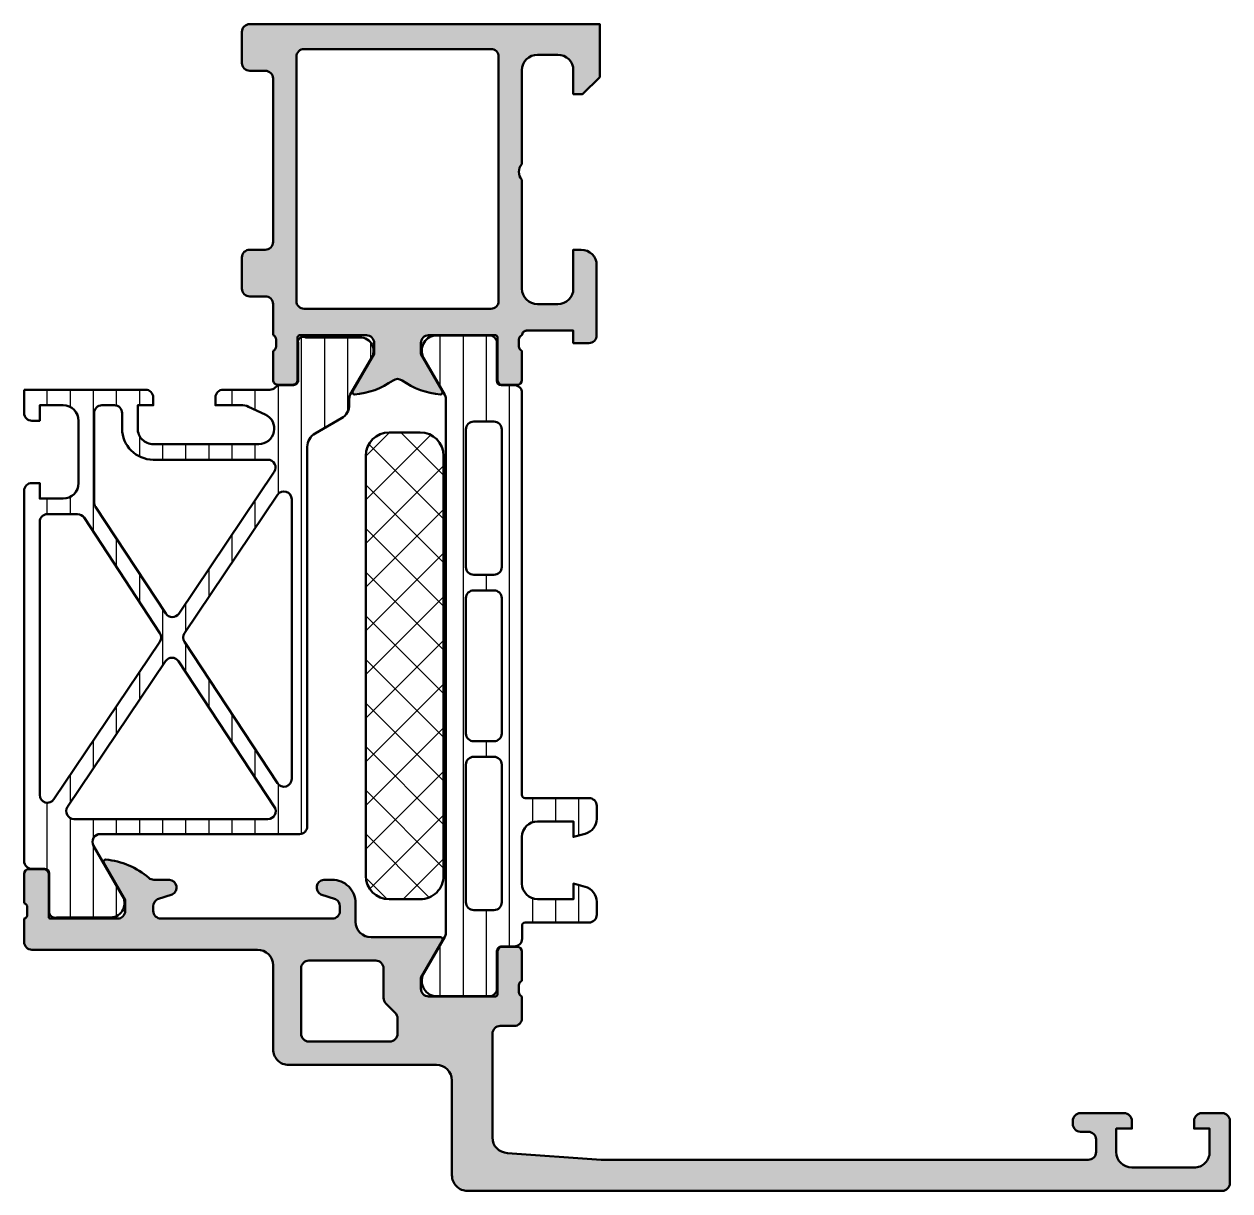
# Model space of a CAD drawing. Extents: x 0 to 77.5, y 0 to 75.
import ezdxf

# ---------------------------------------------------------------- set-up
doc = ezdxf.new("R2010")
doc.units = 0
for name, color, linetype, lineweight in [('0S-Alu contour', 7, 'Continuous', 50), ('0S-Alu hatch', 252, 'Continuous', 25), ('0S-Plastic contour', 254, 'Continuous', 50), ('0S-Plastic hatch', 253, 'Continuous', 25), ('0S-PT contour', 91, 'Continuous', 50), ('0S-PT hatch', 103, 'Continuous', 25)]:
    doc.layers.add(name, color=color, linetype=linetype, lineweight=lineweight)
pattern_1 = [(90, (0, 0), (-1.4859, 0), [])]

# ---------------------------------------------------------------- blocks, each defined once
blk = doc.blocks.new('357850__889EFC75_494B_440E_81E8_9451827F0892_')
at = {"layer": '0S-Alu hatch'}
h = blk.add_hatch(color=256, dxfattribs=at)
edge = h.paths.add_edge_path()
edge.add_arc((14.50007865446113, 72.5000862838559), 0.4999794727535737, 179.9976476060076, 270.0023523940237)
edge.add_line((14.50009918212885, 72.00010681152372), (15.50009918212896, 72.00010681152355))
edge.add_ellipse((15.5000991821289, 71.50010681152354), major_axis=(-0.5000000000000142, 0), ratio=1, start_angle=180, end_angle=269.99999999999267, ccw=False)
edge.add_line((16.00009918212891, 71.50010681152355), (16.00009918212885, 61.0001220703125))
edge.add_ellipse((15.50009918212888, 61.00012207031247), major_axis=(-0.4999999999999716, 0), ratio=1, start_angle=90.00000000000318, end_angle=180, ccw=False)
edge.add_line((15.5000991821289, 60.5001220703125), (14.50009918212885, 60.5001220703125))
edge.add_arc((14.50010485310485, 60.00011639933655), 0.5000056710081116, 90.00064983861157, 179.9993501627087)
edge.add_line((14.0000991821289, 60.00012207031082), (14.0000991821289, 58.0001220703125))
edge.add_arc((14.50007358941019, 58.00009647759384), 0.4999744079363068, 179.9970671402619, 270.0029328596478)
edge.add_line((14.50009918212885, 57.50012207031256), (15.49999237060535, 57.50012207031256))
edge.add_ellipse((15.49999237060541, 57.00012207031256), major_axis=(-0.5, 0), ratio=1, start_angle=180, end_angle=270.0000000000065, ccw=False)
edge.add_line((15.99999237060541, 57.00012207031256), (15.99999237060541, 55.00007629394549))
edge.add_ellipse((15.92115592406242, 54.73255570195242), major_axis=(-0.2788950563273638, 0), ratio=1, start_angle=178.8354106259057, end_angle=253.58012358051582, ccw=False)
edge.add_line((16.1999933706054, 54.72688729395406), (16.19999337060557, 54.27329329395383))
edge.add_ellipse((15.92112527496254, 54.26763263447694), major_axis=(-0.2789255417370085, 0), ratio=1, start_angle=106.42459455532531, end_angle=181.1628700728517, ccw=False)
edge.add_line((15.99999237060553, 54.0000892939541), (15.99999237060547, 52.12007829394531))
edge.add_arc((16.29999237060571, 52.12007829394543), 0.3000000000002387, 180, 270.0000000000108)
edge.add_line((16.29999237060576, 51.82007829394518), (17.27996668964823, 51.82007829394507))
edge.add_arc((17.27996668964829, 52.12007829394514), 0.3000000000000682, 269.9999999999891, 360)
edge.add_line((17.57996668964836, 52.12007829394514), (17.5799666896483, 54.88007629394548))
edge.add_ellipse((17.69995488885848, 54.88007629394553), major_axis=(-0.1199881992101837, 0), ratio=1, start_angle=270.00000000002717, end_angle=360, ccw=False)
edge.add_line((17.69995488885843, 55.00006449315572), (22.00015258789079, 55.00021362304693))
edge.add_ellipse((22.00016546946688, 54.50022650462313), major_axis=(-0.4999871185897426, 0), ratio=1, start_angle=179.9985238421549, end_angle=270.0014761579162, ccw=False)
edge.add_line((22.50015258789068, 54.50021362304767), (22.50015258789074, 53.8002166748048))
edge.add_line((22.50015258789074, 53.8002166748048), (21.11190795898437, 51.39569091796904))
edge.add_arc((21.23887267204638, 51.33900942728536), 0.1390425465425653, 155.9423438028326, 266.6072913620266)
edge.add_arc((20.86764790051669, 56.08700346665701), 4.900256231523888, 274.2481912958146, 305.4525215832868)
edge.add_ellipse((23.99994845514714, 51.68797395987085), major_axis=(-0.5000000000000826, 0), ratio=1, start_angle=234.5438501156899, end_angle=305.4525215833125, ccw=False)
edge.add_arc((27.13252757555833, 56.08680510239984), 4.900256231524398, 234.543850115654, 265.7518087041792)
edge.add_arc((26.76131543717107, 51.3388039201144), 0.1390346690613414, 273.3876858798635, 384.0554427869633)
edge.add_line((26.88827514648438, 51.39547729492193), (25.50003051757818, 53.80000305175804))
edge.add_line((25.50003051757818, 53.80000305175804), (25.50003051757812, 54.50000000000023))
edge.add_ellipse((26.00000998991041, 54.50002052766777), major_axis=(-0.4999794727536874, 0), ratio=1, start_angle=-90.00235239401633, end_angle=0.0023523939923961734, ccw=False)
edge.add_line((26.00003051757806, 55.00000000000006), (30.30002837187959, 55.00000000000028))
edge.add_ellipse((30.30002837187959, 54.8800026909347), major_axis=(-0.1199973090655817, 0), ratio=1, start_angle=180, end_angle=270, ccw=False)
edge.add_line((30.42002568094517, 54.8800026909347), (30.42002568094517, 52.12000469093493))
edge.add_arc((30.72002568094527, 52.12000469093474), 0.3000000000000966, 180, 269.999999999962)
edge.add_line((30.72002568094507, 51.82000469093464), (31.69999999998788, 51.82000469093441))
edge.add_arc((31.6999999999878, 52.12000469093462), 0.3000000000002103, 270.0000000000163, 360)
edge.add_line((31.99999999998801, 52.12000469093462), (31.9999999999879, 54.00001569094303))
edge.add_ellipse((32.07886709563116, 54.26755903146609), major_axis=(-0.2789255417372863, 0), ratio=1, start_angle=-1.162870072889973, end_angle=73.57540544463347, ccw=False)
edge.add_line((31.79999899998785, 54.27321969094316), (31.79999899998785, 54.72681369094312))
edge.add_ellipse((32.07882619434978, 54.73248189052758), major_axis=(-0.2788848020281406, 0), ratio=1, start_angle=-73.58012358054191, end_angle=1.1645893740555948, ccw=False)
edge.add_ellipse((32.30000036075725, 54.99999533743366), major_axis=(-0.3000077143362215, 0), ratio=1, start_angle=-90.00051393002292, end_angle=0.0005139306048249637, ccw=False)
edge.add_line((32.30000305175776, 55.30000305175781), (35.30001831054693, 55.30000305175793))
edge.add_line((35.30001831054693, 55.30000305175793), (35.30001831054693, 54.5))
edge.add_line((35.30001831054693, 54.5), (36.30001831054699, 54.50000000000011))
edge.add_arc((36.30002863065741, 54.99998967988952), 0.4999896799959168, 269.9988173780483, 360.0011826222799)
edge.add_line((36.80001831054682, 55.00000000000012), (36.80001831054693, 59.50000000000028))
edge.add_arc((35.79999848739922, 59.4999801768524), 1.000019823344184, 0.0011357606123724, 89.99886423981405)
edge.add_line((35.80001831054693, 60.50000000000011), (35.30001831054688, 60.50000000000006))
edge.add_line((35.30001831054688, 60.50000000000006), (35.30001831054688, 57.99999999999994))
edge.add_ellipse((34.29997292469327, 58.00004538585366), major_axis=(-1.000045386883501, 0), ratio=1, start_angle=90.00260029982661, end_angle=179.9973997002186, ccw=False)
edge.add_line((34.30001831054659, 57.00000000000006), (33.00000000000017, 57.00000000000028))
edge.add_ellipse((33.00005250076831, 58.00005250076853), major_axis=(-1.000052502146341, 0), ratio=1, start_angle=0.00300791447108395, end_angle=89.99699208548532, ccw=False)
edge.add_line((32.00000000000006, 58.00000000000116), (32, 65.00000000000006))
edge.add_ellipse((32.52512175395992, 65.50000000000006), major_axis=(-0.725088171522571, 0), ratio=1, start_angle=-43.596183881364425, end_angle=43.59618388136448, ccw=False)
edge.add_line((32, 66.00000000000006), (32, 72.03408813476585))
edge.add_ellipse((33.00005250076825, 72.03403563399749), major_axis=(-1.000052502146341, 0), ratio=1, start_angle=270.00300791452776, end_angle=359.99699208552886, ccw=False)
edge.add_line((32.99999999999989, 73.03408813476574), (34.30001831054676, 73.03408813476568))
edge.add_ellipse((34.29997292469324, 72.0340427489121), major_axis=(-1.000045386883473, 0), ratio=1, start_angle=180.0026002997815, end_angle=269.997399700162, ccw=False)
edge.add_line((35.30001831054682, 72.03408813476464), (35.30001831054693, 70.5))
edge.add_line((35.30001831054693, 70.5), (35.90002441406256, 70.50000000000006))
edge.add_line((35.90002441406256, 70.50000000000006), (37, 71.60000610351568))
edge.add_line((37, 71.60000610351568), (37, 75))
edge.add_line((37, 75), (14.49999237060558, 75.00000000000006))
edge.add_arc((14.4998600018165, 74.50023918031252), 0.4997608372174193, 89.98482439503555, 180.0151756049599)
edge.add_line((14.00009918212896, 74.50010681152348), (14.00009918212896, 72.50010681152334))
edge = h.paths.add_edge_path()
edge.add_ellipse((17.99998474121096, 72.8999938964844), major_axis=(-0.5000000000000285, 0), ratio=1, start_angle=269.99999999999676, end_angle=360, ccw=False)
edge.add_line((17.99998474121099, 73.39999389648443), (30.00000762939453, 73.39999389648443))
edge.add_ellipse((30.00001794950504, 72.90000421659494), major_axis=(-0.4999896799960021, 0), ratio=1, start_angle=179.9988173777202, end_angle=270.00118262196145, ccw=False)
edge.add_line((30.50000762939453, 72.89999389648435), (30.50000762939453, 57.20001220703045))
edge.add_ellipse((29.99999181493652, 57.20002802148932), major_axis=(-0.5000158147080991, 0), ratio=1, start_angle=90.00181214608818, end_angle=179.9981878534187, ccw=False)
edge.add_line((30.00000762939459, 56.70001220703131), (17.99998474121082, 56.70001220703131))
edge.add_ellipse((17.99998474121079, 57.20001220703128), major_axis=(-0.4999999999999716, 0), ratio=1, start_angle=0, end_angle=90.00000000000318, ccw=False)
edge.add_line((17.49998474121082, 57.20001220703128), (17.49998474121094, 72.8999938964844))
at = {"layer": '0S-Alu contour', "color": 7}
for points in [[(14.00009918212896, 74.50010681152348), (14.00009918212896, 72.50010681152334)], [(35.30001831054682, 72.03408813476464), (35.30001831054693, 70.5), (35.90002441406256, 70.50000000000006), (37, 71.60000610351568), (37, 75), (14.49999237060558, 75.00000000000006)], [(17.49998474121082, 57.20001220703128), (17.49998474121094, 72.8999938964844)], [(17.99998474121099, 73.39999389648443), (30.00000762939453, 73.39999389648443)], [(30.50000762939453, 72.89999389648435), (30.50000762939453, 57.20001220703045)], [(32.99999999999989, 73.03408813476574), (34.30001831054676, 73.03408813476568)], [(14.50009918212885, 72.00010681152372), (15.50009918212896, 72.00010681152355)], [(16.00009918212891, 71.50010681152355), (16.00009918212885, 61.0001220703125)], [(32, 66.00000000000006), (32, 72.03408813476585)], [(32.00000000000006, 58.00000000000116), (32, 65.00000000000006)], [(15.5000991821289, 60.5001220703125), (14.50009918212885, 60.5001220703125)], [(35.80001831054693, 60.50000000000011), (35.30001831054688, 60.50000000000006), (35.30001831054688, 57.99999999999994)], [(14.0000991821289, 60.00012207031082), (14.0000991821289, 58.0001220703125)], [(36.80001831054682, 55.00000000000012), (36.80001831054693, 59.50000000000028)], [(14.50009918212885, 57.50012207031256), (15.49999237060535, 57.50012207031256)], [(15.99999237060541, 57.00012207031256), (15.99999237060541, 55.00007629394549)], [(30.00000762939459, 56.70001220703131), (17.99998474121082, 56.70001220703131)], [(34.30001831054659, 57.00000000000006), (33.00000000000017, 57.00000000000028)], [(32.30000305175776, 55.30000305175781), (35.30001831054693, 55.30000305175793), (35.30001831054693, 54.5), (36.30001831054699, 54.50000000000011)], [(16.1999933706054, 54.72688729395406), (16.19999337060557, 54.27329329395383)], [(17.57996668964836, 52.12007829394514), (17.5799666896483, 54.88007629394548)], [(17.69995488885843, 55.00006449315572), (22.00015258789079, 55.00021362304693)], [(22.50015258789068, 54.50021362304767), (22.50015258789074, 53.8002166748048), (21.11190795898437, 51.39569091796904)], [(26.88827514648438, 51.39547729492193), (25.50003051757818, 53.80000305175804), (25.50003051757812, 54.50000000000023)], [(26.00003051757806, 55.00000000000006), (30.30002837187959, 55.00000000000028)], [(30.42002568094517, 54.8800026909347), (30.42002568094517, 52.12000469093493)], [(31.79999899998785, 54.27321969094316), (31.79999899998785, 54.72681369094312)], [(15.99999237060553, 54.0000892939541), (15.99999237060547, 52.12007829394531)], [(31.99999999998801, 52.12000469093462), (31.9999999999879, 54.00001569094303)], [(16.29999237060576, 51.82007829394518), (17.27996668964823, 51.82007829394507)], [(30.72002568094507, 51.82000469093464), (31.69999999998788, 51.82000469093441)]]:
    blk.add_lwpolyline(points, dxfattribs=at)
for centre, radius, start, end in [((14.4998600018165, 74.50023918031252), 0.4997608372174193, 89.98482439503555, 180.0151756049599), ((14.50007865446113, 72.5000862838559), 0.4999794727535737, 179.9976476060076, 270.0023523940237), ((14.50010485310485, 60.00011639933655), 0.5000056710081116, 90.00064983861157, 179.9993501627087), ((35.79999848739922, 59.4999801768524), 1.000019823344184, 0.0011357606123724, 89.99886423981405), ((14.50007358941019, 58.00009647759384), 0.4999744079363068, 179.9970671402619, 270.0029328596478), ((36.30002863065741, 54.99998967988952), 0.4999896799959168, 269.9988173780483, 0.0011826222798784), ((16.29999237060571, 52.12007829394543), 0.3000000000002387, 180, 270.0000000000108), ((17.27996668964829, 52.12007829394514), 0.3000000000000682, 269.9999999999891, 0), ((20.86764790051669, 56.08700346665701), 4.900256231523888, 274.2481912958146, 305.4525215832868), ((27.13252757555833, 56.08680510239984), 4.900256231524398, 234.543850115654, 265.7518087041792), ((30.72002568094527, 52.12000469093474), 0.3000000000000966, 180, 269.999999999962), ((31.6999999999878, 52.12000469093462), 0.3000000000002103, 270.0000000000163, 0), ((21.23887267204638, 51.33900942728536), 0.1390425465425653, 155.9423438028326, 266.6072913620266), ((26.76131543717107, 51.3388039201144), 0.1390346690613414, 273.3876858798635, 24.05544278696332)]:
    blk.add_arc(centre, radius, start, end, dxfattribs=at)
at = {"layer": '0S-Alu contour', "color": 7, "extrusion": (0, 0, -1)}
for centre, radius, start, end in [((-17.99998474121096, 72.8999938964844), 0.5000000000000285, 0, 90.00000000000325), ((-30.00001794950504, 72.90000421659494), 0.4999896799960021, 89.99881737803852, 180.0011826222798), ((-33.00005250076825, 72.03403563399749), 1.000052502146341, 0.0030079144711719, 89.99699208547224), ((-34.29997292469324, 72.0340427489121), 1.000045386883473, 90.002600299838, 179.9973997002185), ((-15.5000991821289, 71.50010681152354), 0.5000000000000142, 90.00000000000733, 180), ((-32.52512175395992, 65.50000000000006), 0.725088171522571, 316.4038161186355, 43.59618388136445), ((-15.50009918212888, 61.00012207031247), 0.4999999999999716, 180, 269.9999999999968), ((-15.49999237060541, 57.00012207031256), 0.5, 89.99999999999349, 180), ((-33.00005250076831, 58.00005250076853), 1.000052502146341, 270.0030079145147, 359.9969920855289), ((-34.29997292469327, 58.00004538585366), 1.000045386883501, 180.0026002997815, 269.9973997001734), ((-17.99998474121079, 57.20001220703128), 0.4999999999999716, 269.9999999999968, 0), ((-29.99999181493652, 57.20002802148932), 0.5000158147080991, 180.0018121465814, 269.9981878539118), ((-32.30000036075725, 54.99999533743366), 0.3000077143362215, 359.9994860693952, 90.00051393002292), ((-15.92115592406242, 54.73255570195242), 0.2788950563273638, 106.4198764194842, 181.1645893740944), ((-15.92112527496254, 54.26763263447694), 0.2789255417370085, 178.8371299271483, 253.5754054446747), ((-17.69995488885848, 54.88007629394553), 0.1199881992101837, 0, 89.99999999997284), ((-22.00016546946688, 54.50022650462313), 0.4999871185897426, 89.99852384208377, 180.0014761578452), ((-26.00000998991041, 54.50002052766777), 0.4999794727536874, 359.9976476060076, 90.00235239401631), ((-30.30002837187959, 54.8800026909347), 0.1199973090655817, 90, 180), ((-32.07882619434978, 54.73248189052758), 0.2788848020281406, 358.8354106259444, 73.580123580542), ((-32.07886709563116, 54.26755903146609), 0.2789255417372863, 286.4245945553665, 1.162870072889985), ((-23.99994845514714, 51.68797395987085), 0.5000000000000826, 54.5474784166875, 125.4561498843101)]:
    blk.add_arc(centre, radius, start, end, dxfattribs=at)
blk = doc.blocks.new('368890__1EBA90CC_BC79_4F7E_B772_1FFA549F4AB9_')
at = {"layer": '0S-PT hatch'}
h = blk.add_hatch(dxfattribs=at)
h.set_pattern_fill('ANSI37', color=256, scale=0.625, angle=90, style=0)
h.set_pattern_definition([(135, (0, 0), (-1.403165018917055, -1.403165018917055), []), (225, (0, 0), (1.403165018917055, -1.403165018917055), [])])
edge = h.paths.add_edge_path()
edge.add_arc((23.46193910007208, 47.25107660496467), 1.5, 90, 180)
edge.add_line((21.96193910007208, 47.25107660496467), (21.96193910007207, 20.25107660496467))
edge.add_arc((23.46193910007207, 20.25107660496467), 1.5, 180, 270)
edge.add_line((23.46193910007207, 18.75107660496466), (25.46193910007207, 18.75107660496467))
edge.add_arc((25.46193910007207, 20.25107660496467), 1.5, 269.9999999999998, 360)
edge.add_line((26.96193910007207, 20.25107660496467), (26.96193910007207, 47.25107660496467))
edge.add_arc((25.46193910007207, 47.25107660496467), 1.5, 0, 89.99999999999987)
edge.add_line((25.46193910007208, 48.75107660496468), (23.46193910007208, 48.75107660496468))
at = {"layer": '0S-PT contour', "color": 7}
for points in [[(25.46193910007208, 48.75107660496468), (23.46193910007208, 48.75107660496468)], [(21.96193910007208, 47.25107660496467), (21.96193910007207, 20.25107660496467)], [(26.96193910007207, 20.25107660496467), (26.96193910007207, 47.25107660496467)], [(23.46193910007207, 18.75107660496466), (25.46193910007207, 18.75107660496467)]]:
    blk.add_lwpolyline(points, dxfattribs=at)
for centre, start, end in [((23.46193910007208, 47.25107660496467), 90, 180), ((25.46193910007207, 47.25107660496467), 0, 89.99999999999987), ((23.46193910007207, 20.25107660496467), 180, 270), ((25.46193910007207, 20.25107660496467), 269.9999999999998, 0)]:
    blk.add_arc(centre, 1.5, start, end, dxfattribs=at)
blk = doc.blocks.new('284027__DE7B46B6_0DFB_4013_9BFF_ADCD481CDB3E___C270414D_6845_4CFD_9C7E_DB50B38F9C76_')
at = {"layer": '0S-Plastic hatch'}
h = blk.add_hatch(dxfattribs=at)
h.set_pattern_fill('ANSI31', color=256, scale=0.4680000000000001, angle=45, style=0)
h.set_pattern_definition(pattern_1)
edge = h.paths.add_edge_path()
edge.add_line((32, 51.29262339778484), (32.000022921558, 25.45125658823265))
edge.add_arc((32.20416178718001, 25.45537538707199), 0.204180412775855, 181.1558689438143, 269.5149389342884)
edge.add_line((32.20243323428476, 25.25120229122876), (36.30243323427305, 25.25120229122875))
edge.add_ellipse((36.30243323427305, 24.75120229122881), major_axis=(-0.4999999999999432, 0), ratio=1, start_angle=180, end_angle=270.0000000000008, ccw=False)
edge.add_line((36.802433234273, 24.75120229122881), (36.80243323427299, 23.92045306784114))
edge.add_ellipse((35.80243323427295, 23.92045306784113), major_axis=(-1.000000000000035, 0), ratio=1, start_angle=105.00000000108139, end_angle=180, ccw=False)
edge.add_line((36.06125227939371, 22.95452724155691), (35.30243323427305, 22.75120229122875))
edge.add_line((35.30243323427305, 22.75120229122875), (35.30243323427305, 23.75120229122875))
edge.add_line((35.30243323427305, 23.75120229122875), (33.00243323428464, 23.75120229122875))
edge.add_arc((33.00414226812575, 22.74707631855112), 1.004127427074111, 90.0975179750866, 179.7701403215128)
edge.add_line((32.000022921558, 22.75110467439828), (32.00002292155801, 19.75122632025462))
edge.add_arc((33.00414248000592, 19.75532877543039), 1.004127938958021, 180.2340877213157, 269.9024699846788)
edge.add_line((33.0024332342847, 18.75120229122875), (35.30243323427305, 18.75120229122875))
edge.add_line((35.30243323427305, 18.75120229122875), (35.30243323427316, 19.75120229122869))
edge.add_line((35.30243323427316, 19.75120229122869), (36.06125227939373, 19.54787734087044))
edge.add_ellipse((35.80243323427313, 18.58195151458678), major_axis=(-0.9999999999994598, 0), ratio=1, start_angle=180, end_angle=254.9999999989196, ccw=False)
edge.add_line((36.80243323427259, 18.58195151458678), (36.80243323427305, 17.75120229122875))
edge.add_ellipse((36.30243323427305, 17.75120229122873), major_axis=(-0.5, 0), ratio=1, start_angle=89.9999999999992, end_angle=180, ccw=False)
edge.add_line((36.30243323427305, 17.25120229122873), (32.20243323428468, 17.25120229122875))
edge.add_arc((32.20243323428467, 17.05120229122877), 0.1999999999999744, 89.99999999999594, 180)
edge.add_line((32.0024332342847, 17.05120229122877), (32.00111268929476, 16.21013004610088))
edge.add_ellipse((31.50111536862899, 16.21010925689815), major_axis=(-0.4999973210979597, 0), ratio=1, start_angle=90.00176831585799, end_angle=180.0023822800019, ccw=False)
edge.add_line((31.50113080001328, 15.71011193603832), (30.69079946719837, 15.71008330962012))
edge.add_arc((30.69081033343269, 15.41008330981692), 0.2999999999999899, 90.00207529788479, 180.0020752978985)
edge.add_line((30.39081033362949, 15.41007244358254), (30.39122921384228, 13.0100740742441))
edge.add_ellipse((29.89123323682728, 13.01005332437419), major_axis=(-0.4999959774455613, 0), ratio=1, start_angle=90.0017728167, end_angle=180.0023777790716, ccw=False)
edge.add_line((29.89124870744704, 12.51005734716797), (26.41470721164119, 12.50993069970388))
edge.add_ellipse((26.55698200855538, 13.4997539283803), major_axis=(-0.9999960709244762, 0), ratio=1, start_angle=-32.72494080195452, end_angle=81.82046724598808, ccw=False)
edge.add_line((25.71570977789661, 14.04035838247479), (27.03409677568366, 16.32406298372988))
edge.add_arc((26.60107500397681, 16.57404727382629), 0.5000000000671517, 330.0020787003822, 360.0020153908784)
edge.add_line((27.10107500373464, 16.57406486142956), (27.09998869130261, 50.92833361702787))
edge.add_arc((26.59998869163543, 50.9283149838652), 0.50000000001438, 0.0021352030565457, 30.00207189675286)
edge.add_line((27.03299235290196, 51.17833064206315), (25.71443992344539, 53.46193973131244))
edge.add_ellipse((26.55567298966561, 54.00260512706299), major_axis=(-0.9999960709244673, 0), ratio=1, start_angle=-81.81631665021621, end_angle=32.729091397728496, ccw=False)
edge.add_line((26.41332648878387, 54.99241804653369), (29.88986798458969, 54.99254469399776))
edge.add_ellipse((29.8898887344596, 54.49254871698272), major_axis=(-0.4999959774455932, 0), ratio=1, start_angle=180.0017728167249, end_angle=270.00237777907205, ccw=False)
edge.add_line((30.38988471166585, 54.49256418760271), (30.38963969108503, 52.09256579421701))
edge.add_arc((30.68963969088825, 52.09257666045134), 0.3000000000000183, 180.0020752978985, 270.0020752978807)
edge.add_line((30.68965055712254, 51.79257666064811), (31.49998188993747, 51.79260528706632))
edge.add_ellipse((31.50000267914018, 51.29260796640056), major_axis=(-0.4999973210979561, 0), ratio=1, start_angle=180.0017683158931, end_angle=270.0023822799145, ccw=False)
edge = h.paths.add_edge_path()
edge.add_line((30.70055130142633, 40.10119604587006), (30.70055130142633, 48.95118994235432))
edge.add_arc((30.20055129933872, 48.95118994053621), 0.500000002087603, 0, 90.00189910262031)
edge.add_line((30.20053472654188, 49.45118994234917), (28.90054062027397, 49.45118994234918))
edge.add_arc((28.90053698091736, 48.9511935817058), 0.4999963606566246, 89.9995829574167, 180.0004170428646)
edge.add_line((28.40054062027398, 48.95118994234674), (28.40054062027396, 40.10119604586718))
edge.add_arc((28.90053698091721, 40.10119240650811), 0.4999963606564967, 179.9995829571354, 270.0004170425992)
edge.add_line((28.90054062027396, 39.60119604586486), (30.2005347265867, 39.60119604586487))
edge.add_arc((30.20055129926904, 40.10119604774749), 0.5000000021572865, 269.998100910502, 360)
edge = h.paths.add_edge_path()
edge.add_line((28.40054062026359, 38.10119604656852), (28.40054062026359, 29.40118994305284))
edge.add_arc((28.90054062026358, 29.40118994304763), 0.4999999999999858, 180, 270.0000000000004)
edge.add_line((28.90054062026358, 28.90118994304765), (30.20055130141594, 28.90118994304764))
edge.add_arc((30.20055130141596, 29.40118994304763), 0.4999999999999858, 269.9999999999984, 360)
edge.add_line((30.70055130141594, 29.40118994304763), (30.70055130141596, 38.10119604656853))
edge.add_arc((30.20055130141595, 38.10119604656332), 0.5000000000000071, 0, 90.00000000119365)
edge.add_line((30.20055130140554, 38.60119604656333), (28.90054062025321, 38.60119604656332))
edge.add_arc((28.9005406202636, 38.10119604656331), 0.5000000000000071, 90.0000000011916, 180)
edge = h.paths.add_edge_path()
edge.add_line((28.4005406202636, 27.40118994304764), (28.4005406202636, 18.55121130535757))
edge.add_arc((28.90055587905268, 18.55121130535239), 0.5000152587890803, 180, 269.999999999998)
edge.add_line((28.90055587905266, 18.05119604656331), (30.200566560205, 18.05119604656332))
edge.add_arc((30.20056656020499, 18.55118078777427), 0.4999847412109517, 270.0000000000017, 360)
edge.add_line((30.70055130141594, 18.55118078777427), (30.70055130141594, 27.40118994305278))
edge.add_arc((30.20055129932833, 27.40118994123469), 0.5000000020876066, 0, 90.00189910261706)
edge.add_line((30.20053472653152, 27.90118994304763), (28.9005406202636, 27.90118994304764))
edge.add_arc((28.90053698090693, 27.4011935824043), 0.4999963606565891, 89.99958295740979, 180.0004170428646)
at = {"layer": '0S-Alu contour', "color": 7}
for points in [[(28.40054062027398, 48.95118994234674), (28.40054062027396, 40.10119604586718)], [(30.20053472654188, 49.45118994234917), (28.90054062027397, 49.45118994234918)], [(30.70055130142633, 40.10119604587006), (30.70055130142633, 48.95118994235432)], [(28.90054062027396, 39.60119604586486), (30.2005347265867, 39.60119604586487)], [(28.40054062026359, 38.10119604656852), (28.40054062026359, 29.40118994305284)], [(30.20055130140554, 38.60119604656333), (28.90054062025321, 38.60119604656332)], [(30.70055130141594, 29.40118994304763), (30.70055130141596, 38.10119604656853)], [(28.90054062026358, 28.90118994304765), (30.20055130141594, 28.90118994304764)], [(30.20053472653152, 27.90118994304763), (28.9005406202636, 27.90118994304764)], [(28.4005406202636, 27.40118994304764), (28.4005406202636, 18.55121130535757)], [(30.70055130141594, 18.55118078777427), (30.70055130141594, 27.40118994305278)], [(28.90055587905266, 18.05119604656331), (30.200566560205, 18.05119604656332)]]:
    blk.add_lwpolyline(points, dxfattribs=at)
for centre, radius, start, end in [((28.90053698091736, 48.9511935817058), 0.4999963606566246, 89.9995829574167, 180.0004170428646), ((30.20055129933872, 48.95118994053621), 0.500000002087603, 0, 90.00189910262031), ((28.90053698091721, 40.10119240650811), 0.4999963606564967, 179.9995829571354, 270.0004170425992), ((30.20055129926904, 40.10119604774749), 0.5000000021572865, 269.998100910502, 0), ((28.9005406202636, 38.10119604656331), 0.5000000000000071, 90.0000000011916, 180), ((30.20055130141595, 38.10119604656332), 0.5000000000000071, 0, 90.00000000119365), ((28.90054062026358, 29.40118994304763), 0.4999999999999858, 180, 270.0000000000004), ((30.20055130141596, 29.40118994304763), 0.4999999999999858, 269.9999999999984, 0), ((28.90053698090693, 27.4011935824043), 0.4999963606565891, 89.99958295740979, 180.0004170428646), ((30.20055129932833, 27.40118994123469), 0.5000000020876066, 0, 90.00189910261706), ((28.90055587905268, 18.55121130535239), 0.5000152587890803, 180, 269.999999999998), ((30.20056656020499, 18.55118078777427), 0.4999847412109517, 270.0000000000017, 0)]:
    blk.add_arc(centre, radius, start, end, dxfattribs=at)
at = {"layer": '0S-Plastic contour', "color": 7}
for points in [[(26.41332648878387, 54.99241804653369), (29.88986798458969, 54.99254469399776)], [(30.38988471166585, 54.49256418760271), (30.38963969108503, 52.09256579421701)], [(27.03299235290196, 51.17833064206315), (25.71443992344539, 53.46193973131244)], [(30.68965055712254, 51.79257666064811), (31.49998188993747, 51.79260528706632)], [(32, 51.29262339778484), (32.000022921558, 25.45125658823265)], [(27.10107500373464, 16.57406486142956), (27.09998869130261, 50.92833361702787)], [(32.20243323428476, 25.25120229122876), (36.30243323427305, 25.25120229122875)], [(36.802433234273, 24.75120229122881), (36.80243323427299, 23.92045306784114)], [(36.06125227939371, 22.95452724155691), (35.30243323427305, 22.75120229122875), (35.30243323427305, 23.75120229122875), (33.00243323428464, 23.75120229122875)], [(32.000022921558, 22.75110467439828), (32.00002292155801, 19.75122632025462)], [(33.0024332342847, 18.75120229122875), (35.30243323427305, 18.75120229122875), (35.30243323427316, 19.75120229122869), (36.06125227939373, 19.54787734087044)], [(36.80243323427259, 18.58195151458678), (36.80243323427305, 17.75120229122875)], [(32.0024332342847, 17.05120229122877), (32.00111268929476, 16.21013004610088)], [(36.30243323427305, 17.25120229122873), (32.20243323428468, 17.25120229122875)], [(25.71570977789661, 14.04035838247479), (27.03409677568366, 16.32406298372988)], [(31.50113080001328, 15.71011193603832), (30.69079946719837, 15.71008330962012)], [(30.39081033362949, 15.41007244358254), (30.39122921384228, 13.0100740742441)], [(29.89124870744704, 12.51005734716797), (26.41470721164119, 12.50993069970388)]]:
    blk.add_lwpolyline(points, dxfattribs=at)
at = {"layer": '0S-Plastic contour', "color": 7, "extrusion": (0, 0, -1)}
for centre, radius, start, end in [((-26.55567298966561, 54.00260512706299), 0.9999960709244673, 327.2709086022715, 81.81631665021621), ((-29.8898887344596, 54.49254871698272), 0.4999959774455932, 89.99762222092792, 179.9982271832751), ((-31.50000267914018, 51.29260796640056), 0.4999973210979562, 89.99761772008551, 179.9982316841069), ((-36.30243323427305, 24.75120229122881), 0.4999999999999432, 89.9999999999992, 180), ((-35.80243323427295, 23.92045306784113), 1.000000000000035, 180, 254.9999999989186), ((-35.80243323427313, 18.58195151458678), 0.9999999999994598, 105.0000000010804, 180), ((-36.30243323427305, 17.75120229122873), 0.5, 180, 270.0000000000008), ((-31.50111536862899, 16.21010925689815), 0.4999973210979598, 179.9976177199981, 269.998231684142), ((-26.55698200855538, 13.4997539283803), 0.9999960709244762, 278.1795327540119, 32.7249408019545), ((-29.89123323682728, 13.01005332437419), 0.4999959774455613, 179.9976222209284, 269.9982271833)]:
    blk.add_arc(centre, radius, start, end, dxfattribs=at)
at = {"layer": '0S-Plastic contour', "color": 7}
for centre, radius, start, end in [((30.68963969088825, 52.09257666045134), 0.3000000000000183, 180.0020752978985, 270.0020752978807), ((26.59998869163543, 50.9283149838652), 0.50000000001438, 0.0021352030565457, 30.00207189675286), ((32.20416178718001, 25.45537538707199), 0.204180412775855, 181.1558689438143, 269.5149389342884), ((33.00414226812575, 22.74707631855112), 1.004127427074111, 90.0975179750866, 179.7701403215128), ((33.00414248000592, 19.75532877543039), 1.004127938958021, 180.2340877213157, 269.9024699846788), ((32.20243323428467, 17.05120229122877), 0.1999999999999744, 89.99999999999594, 180), ((26.60107500397681, 16.57404727382629), 0.5000000000671517, 330.0020787003822, 0.0020153908784195), ((30.69081033343269, 15.41008330981692), 0.2999999999999899, 90.00207529788479, 180.0020752978985)]:
    blk.add_arc(centre, radius, start, end, dxfattribs=at)
blk = doc.blocks.new('357880__EF5C99FE_7111_410A_AF57_3AD4C0A92AE4_')
at = {"layer": '0S-Alu hatch'}
h = blk.add_hatch(color=256, dxfattribs=at)
edge = h.paths.add_edge_path()
edge.add_line((9.523192936173272, 19.05247843358535), (8.577453190079353, 18.74763834569425))
edge.add_arc((8.800309889714228, 18.30006520285092), 0.4999868265932678, 116.4697425232909, 179.9997316107171)
edge.add_line((8.300323063126445, 18.30006754491569), (8.300323063126427, 18.00006449315482))
edge.add_arc((8.80030253545823, 18.00004396548718), 0.4999794727532043, 179.9976476060076, 270.0023523939976)
edge.add_line((8.800323063125717, 17.50006449315538), (19.80032306312635, 17.50006449315516))
edge.add_arc((19.80034359079368, 18.00004396548743), 0.4999794727536803, 269.9976476060204, 360.0023523941473)
edge.add_line((20.30032306312596, 18.00006449315623), (20.30032306312686, 18.3000675449132))
edge.add_arc((19.80033623653818, 18.30006520285044), 0.4999868265941601, 0.0002683879249072, 63.53025747673363)
edge.add_line((20.02319293617327, 18.74763834569467), (19.07745319007976, 19.05247843358523))
edge.add_ellipse((19.3025416438591, 19.500770370013), major_axis=(-0.5016278224848914, 0), ratio=1, start_angle=-84.47111205101112, end_angle=63.33866331594078, ccw=False)
edge.add_line((19.25421100257954, 20.0000644931553), (19.8003230631264, 20.00006449315531))
edge.add_ellipse((19.80032306312643, 18.50006449315531), major_axis=(-1.5, 0), ratio=1, start_angle=180, end_angle=270.0000000000011, ccw=False)
edge.add_line((21.30032306312643, 18.50006449315531), (21.30032306312639, 17.30000000000003))
edge.add_arc((22.30032306312639, 17.29999999999999), 1, 180, 269.9999999999996)
edge.add_line((22.30032306312638, 16.3), (26.76188021535172, 16.3))
edge.add_ellipse((26.76188021535171, 16.16188021535169), major_axis=(-0.1381197846483033, 0), ratio=1, start_angle=150.0000000000006, end_angle=269.99999999999704, ccw=False)
edge.add_line((26.88149545762238, 16.09282032302754), (25.49999999999999, 13.70000000000001))
edge.add_line((25.49999999999999, 13.70000000000001), (25.50000000000001, 12.99999999999999))
edge.add_arc((26, 12.99999999999998), 0.4999999999999929, 180, 269.9999999999984)
edge.add_line((25.99999999999999, 12.49999999999999), (30.3000256809572, 12.50000000000001))
edge.add_arc((30.3000256809572, 12.62000000000001), 0.1200000000000045, 270, 360)
edge.add_line((30.4200256809572, 12.62000000000001), (30.4200256809572, 15.379998))
edge.add_ellipse((30.72002568095721, 15.37999800000001), major_axis=(-0.3000000000000043, 0), ratio=1, start_angle=270.00000000000136, end_angle=360, ccw=False)
edge.add_line((30.7200256809572, 15.67999800000001), (31.69999999999999, 15.67999800000001))
edge.add_ellipse((31.69999999999999, 15.37999800000001), major_axis=(-0.2999999999999971, 0), ratio=1, start_angle=180, end_angle=270, ccw=False)
edge.add_line((31.99999999999999, 15.37999800000001), (31.99999999999999, 13.49998699999148))
edge.add_arc((32.07886709564315, 13.23244365946855), 0.2789255417371423, 106.4245945553538, 181.1628700728862)
edge.add_line((31.79999899999998, 13.22678299999149), (31.79999899999998, 12.77318899999152))
edge.add_arc((32.07883644654304, 12.76752059199315), 0.2788950563274449, 178.8354106259031, 253.5801235805086)
edge.add_line((31.99999999999999, 12.50000000000001), (31.99999999999955, 11.10006547570027))
edge.add_ellipse((31.49999999999955, 11.10006547570043), major_axis=(-0.5, 0), ratio=1, start_angle=90.00000000000568, end_angle=180, ccw=False)
edge.add_line((31.49999999999959, 10.60006547570043), (30.60007597755716, 10.60006547570037))
edge.add_arc((30.60007597755714, 10.10006547570037), 0.5, 89.99999999999756, 180)
edge.add_line((30.10007597755714, 10.10006547570037), (30.10007597755746, 3.431613265154908))
edge.add_arc((31.10003540032775, 3.431613265154936), 0.9999594227702885, 180, 267.7959971364339)
edge.add_line((31.06157934018392, 2.432393580288139), (37.10003696083267, 1.999996948242312))
edge.add_line((37.10003696083267, 1.999996948242312), (68.40003085731564, 1.999996948242312))
edge.add_arc((68.4000142938559, 2.500013511701354), 0.5000165637333808, 270.001897969798, 359.9981020306515)
edge.add_line((68.90003085731496, 2.499996948242201), (68.90003085731564, 3.300000000000807))
edge.add_arc((68.39999575815051, 3.299964900834993), 0.5000351003969966, 0.0040217857437439, 89.99597821422417)
edge.add_line((68.4000308573161, 3.800000000000125), (67.9000308573161, 3.800000000000068))
edge.add_ellipse((67.90003085731604, 4.300000000000011), major_axis=(-0.4999999999999432, 0), ratio=1, start_angle=0, end_angle=90.00000000000648, ccw=False)
edge.add_line((67.4000308573161, 4.300000000000011), (67.40003085731632, 4.500000000000284))
edge.add_ellipse((67.90003085731578, 4.500000000000369), major_axis=(-0.49999999999946, 0), ratio=1, start_angle=269.9999999999902, end_angle=360, ccw=False)
edge.add_line((67.90003085731587, 4.999999999999829), (70.7000186502845, 5.000000000000056))
edge.add_ellipse((70.70007612508735, 4.500057474802787), major_axis=(-0.4999425285010023, 0), ratio=1, start_angle=179.9934131155661, end_angle=270.0065868843934, ccw=False)
edge.add_line((71.20001865028462, 4.500000000000071), (71.20001865028462, 4.000000000000056))
edge.add_line((71.20001865028462, 4.000000000000056), (70.2000186502846, 4.00000000000017))
edge.add_line((70.2000186502846, 4.00000000000017), (70.20001865028439, 2.500000000000056))
edge.add_arc((71.20009551999382, 2.500076869709431), 1.00007687266368, 180.0044039714515, 269.9955960286439)
edge.add_line((71.20001865028485, 1.5), (75.2000186502846, 1.50000000000017))
edge.add_arc((75.20005562397813, 2.499963026306659), 0.9999630269900411, 269.9978814850804, 360.0021185150526)
edge.add_line((76.20001865028462, 2.500000000002493), (76.20001865028485, 4.00000000000017))
edge.add_line((76.20001865028485, 4.00000000000017), (75.2000186502846, 4.000000000000056))
edge.add_line((75.2000186502846, 4.000000000000056), (75.2000186502846, 4.5))
edge.add_ellipse((75.70005554907391, 4.49996310121071), major_axis=(-0.5000369001507101, 0), ratio=1, start_angle=270.00422797774263, end_angle=359.99577202221616, ccw=False)
edge.add_line((75.70001865028485, 5), (77.00006747841007, 5.000000000000227))
edge.add_ellipse((76.99999999089238, 4.499932512482985), major_axis=(-0.5000674920711927, 0), ratio=1, start_angle=180.007732456117, end_angle=269.9922675438678, ccw=False)
edge.add_line((77.50006747840962, 4.500000000000548), (77.50006747840962, 0.4999999999997158))
edge.add_ellipse((76.99999999089232, 0.5000674875172991), major_axis=(-0.5000674920712493, 0), ratio=1, start_angle=90.00773245611259, end_angle=179.9922675438831, ccw=False)
edge.add_line((77.00006747840985, 0), (28.50006747840949, 1.137e-13))
edge.add_ellipse((28.50006747840949, 0.9999999999999857), major_axis=(-0.9999999999998721, 0), ratio=1, start_angle=0, end_angle=90.0000000000004, ccw=False)
edge.add_line((27.50006747840961, 0.9999999999999856), (27.50006747840973, 7.100064493155258))
edge.add_arc((26.50006747840971, 7.100064493155272), 1.000000000000014, 0, 89.99999999999959)
edge.add_line((26.50006747840972, 8.100064493155285), (17.00012690376608, 8.100064493155173))
edge.add_ellipse((17.00012690376602, 9.100064493155188), major_axis=(-1.000000000000014, 0), ratio=1, start_angle=0, end_angle=90.00000000000318, ccw=False)
edge.add_line((16.00012690376601, 9.100064493155188), (16.00012690376546, 14.49988043401186))
edge.add_arc((15.00012690376537, 14.49988043401227), 1.000000000000092, 0, 89.99999999996702)
edge.add_line((15.00012690376594, 15.49988043401236), (0.4996834048736645, 15.49988043401225))
edge.add_ellipse((0.4996834048736645, 15.99988043401224), major_axis=(-0.4999999999999858, 0), ratio=1, start_angle=-0.012092504310487584, end_angle=90, ccw=False)
edge.add_line((-0.000316583990372, 15.99998596101897), (0, 17.49999999999998))
edge.add_arc((-0.0788364465430362, 17.76752059199309), 0.2788950563274188, 286.4198764194916, 361.1645893740969)
edge.add_line((0.2000009999999955, 17.77318899999146), (0.2000010000000003, 18.22678299999148))
edge.add_arc((-0.0788670956431616, 18.23244365946853), 0.2789255417371431, 358.8371299271166, 433.5754054446459)
edge.add_line((8e-16, 18.49998699999146), (0, 20.37999799999997))
edge.add_ellipse((0.3000000000000114, 20.37999799999999), major_axis=(-0.3000000000000114, 0), ratio=1, start_angle=270, end_angle=360, ccw=False)
edge.add_line((0.3000000000000114, 20.679998), (1.279974319042779, 20.679998))
edge.add_ellipse((1.279974319042779, 20.37999799999999), major_axis=(-0.3000000000000114, 0), ratio=1, start_angle=180, end_angle=270, ccw=False)
edge.add_line((1.57997431904279, 20.37999799999999), (1.57997431904279, 17.62))
edge.add_arc((1.699974319042794, 17.62), 0.1200000000000045, 180, 270)
edge.add_line((1.699974319042794, 17.5), (6.000000000000014, 17.5))
edge.add_arc((6.000000000000014, 17.99999999999999), 0.4999999999999929, 270, 360)
edge.add_line((6.500000000000007, 17.99999999999999), (6.500000000000014, 18.7))
edge.add_line((6.500000000000014, 18.7), (5.11850454237765, 21.09282032302752))
edge.add_ellipse((5.23811978464829, 21.16188021535169), major_axis=(-0.1381197846482896, 0), ratio=1, start_angle=-95.62257755078957, end_angle=30.00000000001188, ccw=False)
edge.add_ellipse((4.761776758826201, 16.32339113815191), major_axis=(-5.000000000000259, 0), ratio=1, start_angle=229.4109051071833, end_angle=264.37742244920696, ccw=False)
edge.add_arc((8.340240072262347, 20.50006449315491), 0.4999999999997637, 229.4109051071814, 269.9999999999984)
edge.add_line((8.340240072262333, 20.00006449315514), (9.346435123672833, 20.00006449315519))
edge.add_ellipse((9.298104482393725, 19.50077037001293), major_axis=(-0.5016278224848094, 0), ratio=1, start_angle=116.66133668409091, end_angle=264.4711120510616, ccw=False)
edge = h.paths.add_edge_path()
edge.add_line((17.80012690376565, 14.30006449315523), (17.80012690376588, 10.10006449315489))
edge.add_arc((18.30012690376554, 10.10006449315477), 0.499999999999659, 180, 269.9999999999878)
edge.add_line((18.30012690376544, 9.600064493155116), (23.50012690376615, 9.600064493155116))
edge.add_arc((23.50012690376616, 10.10006449315511), 0.5, 269.9999999999992, 360)
edge.add_line((24.00012690376616, 10.10006449315511), (24.00012690376549, 11.09289057329653))
edge.add_arc((23.50012690376551, 11.09289057329617), 0.4999999999999858, 0, 44.99999999998172)
edge.add_line((23.85368029435888, 11.44644396388932), (23.24657351317239, 12.05355074507624))
edge.add_ellipse((23.60012690376578, 12.40710413566941), major_axis=(-0.5000000000000142, 0), ratio=1, start_angle=0, end_angle=44.999999999982776, ccw=False)
edge.add_line((23.10012690376576, 12.40710413566941), (23.10012690376577, 14.30006449315505))
edge.add_arc((22.60012690376577, 14.30006449315505), 0.5, 0, 89.99999999999837)
edge.add_line((22.60012690376578, 14.80006449315505), (18.30012690376541, 14.80006449315516))
edge.add_arc((18.29987701332445, 14.30031438359635), 0.4997501720352638, 89.97135034862296, 180.028649651394)
at = {"layer": '0S-Alu contour', "color": 7}
for points in [[(6.500000000000007, 17.99999999999999), (6.500000000000014, 18.7), (5.11850454237765, 21.09282032302752)], [(8e-16, 18.49998699999146), (0, 20.37999799999997)], [(0.3000000000000114, 20.679998), (1.279974319042779, 20.679998)], [(1.57997431904279, 20.37999799999999), (1.57997431904279, 17.62)], [(8.340240072262333, 20.00006449315514), (9.346435123672833, 20.00006449315519)], [(19.25421100257954, 20.0000644931553), (19.8003230631264, 20.00006449315531)], [(9.523192936173272, 19.05247843358535), (8.577453190079353, 18.74763834569425)], [(20.02319293617327, 18.74763834569467), (19.07745319007976, 19.05247843358523)], [(0.2000009999999955, 17.77318899999146), (0.2000010000000003, 18.22678299999148)], [(8.300323063126445, 18.30006754491569), (8.300323063126427, 18.00006449315482)], [(20.30032306312596, 18.00006449315623), (20.30032306312686, 18.3000675449132)], [(21.30032306312643, 18.50006449315531), (21.30032306312639, 17.30000000000003)], [(-0.000316583990372, 15.99998596101897), (0, 17.49999999999998)], [(1.699974319042794, 17.5), (6.000000000000014, 17.5)], [(8.800323063125717, 17.50006449315538), (19.80032306312635, 17.50006449315516)], [(22.30032306312638, 16.3), (26.76188021535172, 16.3)], [(26.88149545762238, 16.09282032302754), (25.49999999999999, 13.70000000000001), (25.50000000000001, 12.99999999999999)], [(30.7200256809572, 15.67999800000001), (31.69999999999999, 15.67999800000001)], [(15.00012690376594, 15.49988043401236), (0.4996834048736645, 15.49988043401225)], [(22.60012690376578, 14.80006449315505), (18.30012690376541, 14.80006449315516)], [(30.4200256809572, 12.62000000000001), (30.4200256809572, 15.379998)], [(31.99999999999999, 15.37999800000001), (31.99999999999999, 13.49998699999148)], [(16.00012690376601, 9.100064493155188), (16.00012690376546, 14.49988043401186)], [(17.80012690376565, 14.30006449315523), (17.80012690376588, 10.10006449315489)], [(23.10012690376576, 12.40710413566941), (23.10012690376577, 14.30006449315505)], [(31.79999899999998, 13.22678299999149), (31.79999899999998, 12.77318899999152)], [(25.99999999999999, 12.49999999999999), (30.3000256809572, 12.50000000000001)], [(31.99999999999999, 12.50000000000001), (31.99999999999955, 11.10006547570027)], [(23.85368029435888, 11.44644396388932), (23.24657351317239, 12.05355074507624)], [(24.00012690376616, 10.10006449315511), (24.00012690376549, 11.09289057329653)], [(30.10007597755714, 10.10006547570037), (30.10007597755746, 3.431613265154908)], [(31.49999999999959, 10.60006547570043), (30.60007597755716, 10.60006547570037)], [(18.30012690376544, 9.600064493155116), (23.50012690376615, 9.600064493155116)], [(26.50006747840972, 8.100064493155285), (17.00012690376608, 8.100064493155173)], [(27.50006747840961, 0.9999999999999856), (27.50006747840973, 7.100064493155258)], [(67.90003085731587, 4.999999999999829), (70.7000186502845, 5.000000000000056)], [(75.70001865028485, 5), (77.00006747841007, 5.000000000000227)], [(67.4000308573161, 4.300000000000011), (67.40003085731632, 4.500000000000284)], [(71.20001865028462, 4.500000000000071), (71.20001865028462, 4.000000000000056), (70.2000186502846, 4.00000000000017), (70.20001865028439, 2.500000000000056)], [(76.20001865028462, 2.500000000002493), (76.20001865028485, 4.00000000000017), (75.2000186502846, 4.000000000000056), (75.2000186502846, 4.5)], [(77.50006747840962, 4.500000000000548), (77.50006747840962, 0.4999999999997158)], [(68.4000308573161, 3.800000000000125), (67.9000308573161, 3.800000000000068)], [(68.90003085731496, 2.499996948242201), (68.90003085731564, 3.300000000000807)], [(31.06157934018392, 2.432393580288139), (37.10003696083267, 1.999996948242312), (68.40003085731564, 1.999996948242312)], [(71.20001865028485, 1.5), (75.2000186502846, 1.50000000000017)], [(77.00006747840985, 0), (28.50006747840949, 1.137e-13)]]:
    blk.add_lwpolyline(points, dxfattribs=at)
at = {"layer": '0S-Alu contour', "color": 7, "extrusion": (0, 0, -1)}
for centre, radius, start, end in [((-5.23811978464829, 21.16188021535169), 0.1381197846482896, 329.9999999999882, 95.62257755078969), ((-4.761776758826201, 16.32339113815191), 5.000000000000259, 95.62257755079301, 130.5890948928167), ((-0.3000000000000114, 20.37999799999999), 0.3000000000000114, 0, 90), ((-1.279974319042779, 20.37999799999999), 0.3000000000000114, 90, 180), ((-9.298104482393725, 19.50077037001293), 0.5016278224848094, 95.52888794893838, 243.3386633159091), ((-19.3025416438591, 19.500770370013), 0.5016278224848914, 296.6613366840592, 84.47111205101118), ((-19.80032306312643, 18.50006449315531), 1.5, 89.9999999999989, 180), ((-26.76188021535171, 16.16188021535169), 0.1381197846483033, 90.00000000000296, 209.9999999999995), ((-0.4996834048736645, 15.99988043401224), 0.4999999999999858, 270, 0.012092504310557), ((-30.72002568095721, 15.37999800000001), 0.3000000000000043, 0, 89.99999999999864), ((-31.69999999999999, 15.37999800000001), 0.2999999999999971, 90, 180), ((-23.60012690376578, 12.40710413566941), 0.5000000000000142, 315.0000000000172, 0), ((-31.49999999999955, 11.10006547570043), 0.5, 180, 269.9999999999943), ((-17.00012690376602, 9.100064493155188), 1.000000000000014, 269.9999999999968, 0), ((-67.90003085731578, 4.500000000000369), 0.49999999999946, 0, 90.00000000000978), ((-70.70007612508735, 4.500057474802787), 0.4999425285010024, 89.99341311560661, 180.006586884434), ((-75.70005554907391, 4.49996310121071), 0.5000369001507101, 0.004227977783813, 89.99577202225736), ((-76.99999999089238, 4.499932512482985), 0.5000674920711927, 90.00773245613222, 179.992267543883), ((-67.90003085731604, 4.300000000000011), 0.4999999999999432, 269.9999999999935, 0), ((-28.50006747840949, 0.9999999999999857), 0.9999999999998721, 269.9999999999996, 0), ((-76.99999999089232, 0.5000674875172991), 0.5000674920712493, 180.0077324561169, 269.9922675438874)]:
    blk.add_arc(centre, radius, start, end, dxfattribs=at)
at = {"layer": '0S-Alu contour', "color": 7}
for centre, radius, start, end in [((8.340240072262347, 20.50006449315491), 0.4999999999997637, 229.4109051071814, 269.9999999999984), ((8.800309889714228, 18.30006520285092), 0.4999868265932678, 116.4697425232909, 179.9997316107171), ((19.80033623653818, 18.30006520285044), 0.4999868265941601, 0.0002683879249072, 63.53025747673363), ((-0.0788670956431616, 18.23244365946853), 0.2789255417371431, 358.8371299271166, 73.57540544464598), ((6.000000000000014, 17.99999999999999), 0.4999999999999929, 270, 0), ((8.80030253545823, 18.00004396548718), 0.4999794727532043, 179.9976476060076, 270.0023523939976), ((19.80034359079368, 18.00004396548743), 0.4999794727536803, 269.9976476060204, 0.0023523941473428), ((-0.0788364465430362, 17.76752059199309), 0.2788950563274188, 286.4198764194916, 1.164589374096924), ((1.699974319042794, 17.62), 0.1200000000000045, 180, 270), ((22.30032306312639, 17.29999999999999), 1, 180, 269.9999999999996), ((15.00012690376537, 14.49988043401227), 1.000000000000092, 0, 89.99999999996702), ((18.29987701332445, 14.30031438359635), 0.4997501720352638, 89.97135034862296, 180.028649651394), ((22.60012690376577, 14.30006449315505), 0.5, 0, 89.99999999999837), ((32.07886709564315, 13.23244365946855), 0.2789255417371423, 106.4245945553538, 181.1628700728862), ((26, 12.99999999999998), 0.4999999999999929, 180, 269.9999999999984), ((30.3000256809572, 12.62000000000001), 0.1200000000000045, 270, 0), ((32.07883644654304, 12.76752059199315), 0.2788950563274449, 178.8354106259031, 253.5801235805086), ((23.50012690376551, 11.09289057329617), 0.4999999999999858, 0, 44.99999999998172), ((18.30012690376554, 10.10006449315477), 0.499999999999659, 180, 269.9999999999878), ((23.50012690376616, 10.10006449315511), 0.5, 269.9999999999992, 0), ((30.60007597755714, 10.10006547570037), 0.5, 89.99999999999756, 180), ((26.50006747840971, 7.100064493155272), 1.000000000000014, 0, 89.99999999999959), ((31.10003540032775, 3.431613265154936), 0.9999594227702885, 180, 267.7959971364339), ((68.39999575815051, 3.299964900834993), 0.5000351003969966, 0.0040217857437439, 89.99597821422417), ((68.4000142938559, 2.500013511701354), 0.5000165637333808, 270.001897969798, 359.9981020306515), ((71.20009551999382, 2.500076869709431), 1.00007687266368, 180.0044039714515, 269.9955960286439), ((75.20005562397813, 2.499963026306659), 0.9999630269900411, 269.9978814850804, 0.0021185150526193)]:
    blk.add_arc(centre, radius, start, end, dxfattribs=at)
blk = doc.blocks.new('284027__E0EB75D9_6112_42F0_9BCE_ECDBCA9EBDE6___57D5F9C3_F7E9_4269_B515_D176042EC1EF_')
at = {"layer": '0S-Plastic hatch'}
h = blk.add_hatch(dxfattribs=at)
h.set_pattern_fill('ANSI31', color=256, scale=0.4680000000000001, angle=45, style=0)
h.set_pattern_definition(pattern_1)
edge = h.paths.add_edge_path()
edge.add_line((0, 51.5), (0, 50))
edge.add_arc((0.5, 50), 0.5, 180, 270)
edge.add_line((0.4999999999999999, 49.5), (1, 49.5))
edge.add_line((1, 49.5), (1, 50.5))
edge.add_line((1, 50.5), (2.500000000000014, 50.5))
edge.add_ellipse((2.500000000000014, 49.50000000000001), major_axis=(-0.9999999999999857, 0), ratio=1, start_angle=180, end_angle=270, ccw=False)
edge.add_line((3.5, 49.50000000000001), (3.5, 45.49999999999999))
edge.add_ellipse((2.500000000000014, 45.49999999999998), major_axis=(-0.9999999999999857, 0), ratio=1, start_angle=90.0000000000008, end_angle=180, ccw=False)
edge.add_line((2.500000000000028, 44.5), (1, 44.5))
edge.add_line((1, 44.5), (1, 45.49999999999999))
edge.add_line((1, 45.49999999999999), (0.5, 45.49999999999999))
edge.add_arc((0.5000000000000071, 45), 0.5, 90.00000000000081, 180)
edge.add_line((7.1e-15, 45), (-1.42e-14, 21.19999699999996))
edge.add_arc((0.4999999999999858, 21.19999699999996), 0.5, 180, 270.0000000000081)
edge.add_line((0.5000000000000567, 20.69999699999996), (1.310300815755219, 20.69999700000008))
edge.add_ellipse((1.310300815755077, 20.39999700000032), major_axis=(-0.2999999999997556, 0), ratio=1, start_angle=180, end_angle=269.99999999997283, ccw=False)
edge.add_line((1.610300815754833, 20.39999700000032), (1.609968865358034, 17.99999861706388))
edge.add_arc((2.013470891727429, 17.96002717262975), 0.4054770050870441, 174.3426615481094, 283.7675195943609)
edge.add_line((2.109967482421885, 17.56619978704222), (5.586508980521443, 17.57232267402514))
edge.add_arc((5.530066119187807, 18.49595909104541), 0.9253594044702677, 273.4969616982149, 395.2823950032898)
edge.add_line((6.285450980521313, 19.03045300000016), (4.461375763333073, 22.18984438605199))
edge.add_ellipse((4.894388480063589, 22.43984436035153), major_axis=(-0.5000000000001174, 0), ratio=1, start_angle=-89.99999999999193, end_angle=29.999996599335873, ccw=False)
edge.add_line((4.894388480063518, 22.93984436035165), (17.70006144527534, 22.9398443603516))
edge.add_arc((17.70006144527534, 23.4398443603516), 0.5, 270, 360.0000327007567)
edge.add_line((18.20006144527526, 23.43984464571954), (18.20004752908076, 47.81966089225612))
edge.add_ellipse((19.20004752901785, 47.81967208833896), major_axis=(-0.9999999999997681, 0), ratio=1, start_angle=-60.00495389455108, end_angle=0.0006414880432998871, ccw=False)
edge.add_line((18.70012240897667, 48.68574071977146), (20.39994227046489, 49.66693622490979))
edge.add_arc((19.90001715042351, 50.5330048563422), 0.9999999999998012, 299.9950461054615, 359.9988249444108)
edge.add_line((20.90001715021301, 50.53298434775327), (20.9000254117782, 50.93581878700391))
edge.add_ellipse((21.40002541167281, 50.93580853270988), major_axis=(-0.4999999999997522, 0), ratio=1, start_angle=330.0000034006127, end_angle=359.9988249444108, ccw=False)
edge.add_line((20.96701269494283, 51.18580850700963), (22.28552954790156, 53.46954699999988))
edge.add_arc((21.60420456408995, 53.99874436028234), 0.8627013270511493, 322.1628704796406, 451.1701046584016)
edge.add_line((21.58658754790136, 54.86126579215312), (18.11004604980202, 54.85008773651902))
edge.add_arc((17.93101885056729, 54.57368112143415), 0.3293195331718164, 57.06906913150863, 192.9284015063226)
edge.add_line((17.61004743273795, 54.50000138293622), (17.61038206204446, 52.10000300000002))
edge.add_ellipse((17.31038206204434, 52.10000300000011), major_axis=(-0.3000000000001108, 0), ratio=1, start_angle=89.99999999998238, end_angle=180, ccw=False)
edge.add_line((17.31038206204425, 51.800003), (16.50000154298155, 51.80000300000001))
edge.add_arc((16.50000154298146, 51.30000300000003), 0.4999999999999787, 89.99999999999022, 135.5732366891123)
edge.add_ellipse((15.78585575955138, 52.00000000000001), major_axis=(-0.4999999999999859, 0), ratio=1, start_angle=89.9999999999992, end_angle=135.5732366891182, ccw=False)
edge.add_line((15.78585575955138, 51.50000000000003), (12.79996948707803, 51.49999999999998))
edge.add_arc((12.79996948707803, 50.99999999999997), 0.5000000000000142, 90.0000000000004, 179.9965029431444)
edge.add_line((12.29996948800934, 51.00003051757808), (12.29993896484273, 50.49993896484443))
edge.add_line((12.29993896484273, 50.49993896484443), (13.93602766642786, 50.49993896484446))
edge.add_ellipse((13.99851301323112, 49.50189308341627), major_axis=(-1.000000000000448, 0), ratio=1, start_angle=244.8612262341979, end_angle=273.5824804879298, ccw=False)
edge.add_line((14.42332516425769, 50.40717460666805), (15.50023827656167, 49.90683821133991))
edge.add_ellipse((15.07889072796826, 48.99993896484429), major_axis=(-1.000000000000008, 0), ratio=1, start_angle=89.9999999999975, end_angle=245.0803068673854, ccw=False)
edge.add_line((15.07889072796821, 47.99993896484428), (8.300113594345945, 47.99993896484458))
edge.add_ellipse((8.30004153837005, 48.99999576102165), major_axis=(-1.000056798772947, 0), ratio=1, start_angle=0.0032539963814883777, end_angle=90.00412826883053, ccw=False)
edge.add_line((7.299984741209913, 48.9999389648452), (7.3, 50.5))
edge.add_line((7.3, 50.5), (8.299954223631506, 50.49993896484362))
edge.add_line((8.299954223631506, 50.49993896484362), (8.299954223632726, 50.99999999999876))
edge.add_arc((7.799954223632724, 50.99999999999998), 0.5000000000000036, 0, 89.99999999999959)
edge.add_line((7.799954223632727, 51.49999999999998), (0, 51.5))
edge = h.paths.add_edge_path()
edge.add_line((8.30014344021987, 46.99993896484458), (15.65854513679115, 46.99993896484428))
edge.add_ellipse((15.65854513679113, 46.49993896484427), major_axis=(-0.5, 0), ratio=1, start_angle=146.0739382130873, end_angle=269.99999999999795, ccw=False)
edge.add_line((16.07342438732754, 46.22087766786036), (9.93945353153861, 37.10152912699627))
edge.add_ellipse((9.524574281002199, 37.38059042398018), major_axis=(-0.4999999999999979, 0), ratio=1, start_angle=33.35195376005669, end_angle=146.073938213087, ccw=False)
edge.add_line((9.106919689199014, 37.1057001878027), (4.582345408196815, 43.98011395634074))
edge.add_ellipse((4.999999999999978, 44.25500419251822), major_axis=(-0.4999999999999761, 0), ratio=1, start_angle=0, end_angle=33.3519537600572, ccw=False)
edge.add_line((4.500000000000002, 44.25500419251822), (4.5, 49.99999999999999))
edge.add_ellipse((5.000000000000003, 50), major_axis=(-0.5000000000000036, 0), ratio=1, start_angle=270.0000000000004, end_angle=360, ccw=False)
edge.add_line((5, 50.5), (5.799994913865987, 50.5))
edge.add_ellipse((5.79999491386599, 50), major_axis=(-0.5, 0), ratio=1, start_angle=179.9994173090251, end_angle=270.0000000000004, ccw=False)
edge.add_line((6.299994913840134, 49.99999491506198), (6.29998474282264, 48.99988217189338))
edge.add_arc((8.300041538370097, 48.99999576102164), 2.000056798772988, 180.0032539963815, 270.0029191900563)
edge = h.paths.add_edge_path()
edge.add_ellipse((1.499999999999985, 25.45048976309253), major_axis=(-0.4999999999999928, 0), ratio=1, start_angle=0, end_angle=146.0739382130875, ccw=False)
edge.add_line((0.999999999999993, 25.45048976309253), (1, 43))
edge.add_ellipse((1.5, 43), major_axis=(-0.5, 0), ratio=1, start_angle=270, end_angle=360, ccw=False)
edge.add_line((1.5, 43.5), (3.431690650671463, 43.49999999999999))
edge.add_ellipse((3.431690650671463, 43), major_axis=(-0.4999999999999929, 0), ratio=1, start_angle=213.3519537600569, end_angle=270, ccw=False)
edge.add_line((3.849345242474642, 43.27489023617748), (8.732062620267463, 35.85633160830499))
edge.add_ellipse((8.314408028464275, 35.5814413721275), major_axis=(-0.5000000000000047, 0), ratio=1, start_angle=146.0739382130875, end_angle=213.3519537600571, ccw=False)
edge.add_line((8.729287279000692, 35.30238007514358), (1.914879250536396, 25.17142846610863))
edge = h.paths.add_edge_path()
edge.add_line((9.924140814447666, 34.04514712059421), (16.09148345428257, 24.67479257992748))
edge.add_ellipse((15.67382886247938, 24.39990234375), major_axis=(-0.4999999999999979, 0), ratio=1, start_angle=90, end_angle=213.3519537600567, ccw=False)
edge.add_line((15.67382886247938, 23.89990234375), (3.203680555847057, 23.89990234375))
edge.add_ellipse((3.203680555847057, 24.39990234375), major_axis=(-0.5, 0), ratio=1, start_angle=-33.926061786912896, end_angle=90, ccw=False)
edge.add_line((2.788801305310642, 24.67896364073391), (9.091606972108067, 34.04931818140064))
edge.add_ellipse((9.50648622264448, 33.77025688441673), major_axis=(-0.4999999999999979, 0), ratio=1, start_angle=213.3519537600564, end_angle=326.073938213087, ccw=False)
edge = h.paths.add_edge_path()
edge.add_line((16.28241853692452, 26.20360310387396), (10.29899788337921, 35.29451570009192))
edge.add_ellipse((10.71665247518239, 35.5694059362694), major_axis=(-0.4999999999999949, 0), ratio=1, start_angle=-33.92606178691318, end_angle=33.3519537600568, ccw=False)
edge.add_line((10.30177322464599, 35.84846723325332), (16.28515726818224, 44.74393899692443))
edge.add_ellipse((16.70003651871866, 44.46487769994051), major_axis=(-0.5000000000000009, 0), ratio=1, start_angle=180.0001166206049, end_angle=326.0739382130872, ccw=False)
edge.add_line((17.20003651871763, 44.46487871764728), (17.20007312872667, 26.4784943577582))
edge.add_ellipse((16.70007312872771, 26.47849334005143), major_axis=(-0.4999999999999984, 0), ratio=1, start_angle=33.35195376005589, end_angle=180.0001166206049, ccw=False)
at = {"layer": '0S-Alu contour', "color": 7}
for points in [[(5, 50.5), (5.799994913865987, 50.5)], [(4.500000000000002, 44.25500419251822), (4.5, 49.99999999999999)], [(6.299994913840134, 49.99999491506198), (6.29998474282264, 48.99988217189338)], [(8.30014344021987, 46.99993896484458), (15.65854513679115, 46.99993896484428)], [(16.07342438732754, 46.22087766786036), (9.93945353153861, 37.10152912699627)], [(10.30177322464599, 35.84846723325332), (16.28515726818224, 44.74393899692443)], [(17.20003651871763, 44.46487871764728), (17.20007312872667, 26.4784943577582)], [(1.5, 43.5), (3.431690650671463, 43.49999999999999)], [(9.106919689199014, 37.1057001878027), (4.582345408196815, 43.98011395634074)], [(0.999999999999993, 25.45048976309253), (1, 43)], [(3.849345242474642, 43.27489023617748), (8.732062620267463, 35.85633160830499)], [(8.729287279000692, 35.30238007514358), (1.914879250536396, 25.17142846610863)], [(16.28241853692452, 26.20360310387396), (10.29899788337921, 35.29451570009192)], [(2.788801305310642, 24.67896364073391), (9.091606972108067, 34.04931818140064)], [(9.924140814447666, 34.04514712059421), (16.09148345428257, 24.67479257992748)], [(15.67382886247938, 23.89990234375), (3.203680555847057, 23.89990234375)]]:
    blk.add_lwpolyline(points, dxfattribs=at)
at = {"layer": '0S-Alu contour', "color": 7, "extrusion": (0, 0, -1)}
for centre, radius, start, end in [((-5.000000000000003, 50), 0.5000000000000036, 0, 89.99999999999959), ((-5.79999491386599, 50), 0.5, 89.99999999999959, 180.000582690975), ((-15.65854513679113, 46.49993896484427), 0.5, 90.00000000000205, 213.9260617869128), ((-16.70003651871866, 44.46487769994051), 0.5000000000000009, 33.92606178691281, 179.9998833793951), ((-4.999999999999978, 44.25500419251822), 0.4999999999999761, 326.6480462399428, 0), ((-1.5, 43), 0.5, 0, 90), ((-3.431690650671463, 43), 0.4999999999999929, 90, 146.6480462399431), ((-9.524574281002199, 37.38059042398018), 0.4999999999999979, 213.926061786913, 326.6480462399434), ((-8.314408028464275, 35.5814413721275), 0.5000000000000047, 146.6480462399429, 213.9260617869125), ((-10.71665247518239, 35.5694059362694), 0.4999999999999949, 326.6480462399432, 33.92606178691326), ((-9.50648622264448, 33.77025688441673), 0.4999999999999979, 33.92606178691303, 146.6480462399436), ((-16.70007312872771, 26.47849334005143), 0.4999999999999984, 179.9998833793951, 326.6480462399441), ((-1.499999999999985, 25.45048976309253), 0.4999999999999928, 213.9260617869125, 0), ((-3.203680555847057, 24.39990234375), 0.5, 270, 33.92606178691287), ((-15.67382886247938, 24.39990234375), 0.4999999999999979, 146.6480462399433, 270)]:
    blk.add_arc(centre, radius, start, end, dxfattribs=at)
at = {"layer": '0S-Alu contour', "color": 7}
blk.add_arc((8.300041538370097, 48.99999576102164), 2.000056798772988, 180.0032539963815, 270.0029191900563, dxfattribs=at)
at = {"layer": '0S-Plastic contour', "color": 7}
for points in [[(17.61004743273795, 54.50000138293622), (17.61038206204446, 52.10000300000002)], [(21.58658754790136, 54.86126579215312), (18.11004604980202, 54.85008773651902)], [(20.96701269494283, 51.18580850700963), (22.28552954790156, 53.46954699999988)], [(0, 51.5), (0, 50)], [(7.799954223632727, 51.49999999999998), (0, 51.5)], [(15.78585575955138, 51.50000000000003), (12.79996948707803, 51.49999999999998)], [(17.31038206204425, 51.800003), (16.50000154298155, 51.80000300000001)], [(0.4999999999999999, 49.5), (1, 49.5), (1, 50.5), (2.500000000000014, 50.5)], [(7.299984741209913, 48.9999389648452), (7.3, 50.5), (8.299954223631506, 50.49993896484362), (8.299954223632726, 50.99999999999876)], [(12.29996948800934, 51.00003051757808), (12.29993896484273, 50.49993896484443), (13.93602766642786, 50.49993896484446)], [(14.42332516425769, 50.40717460666805), (15.50023827656167, 49.90683821133991)], [(20.90001715021301, 50.53298434775327), (20.9000254117782, 50.93581878700391)], [(18.70012240897667, 48.68574071977146), (20.39994227046489, 49.66693622490979)], [(3.5, 49.50000000000001), (3.5, 45.49999999999999)], [(15.07889072796821, 47.99993896484428), (8.300113594345945, 47.99993896484458)], [(18.20006144527526, 23.43984464571954), (18.20004752908076, 47.81966089225612)], [(7.1e-15, 45), (-1.42e-14, 21.19999699999996)], [(2.500000000000028, 44.5), (1, 44.5), (1, 45.49999999999999), (0.5, 45.49999999999999)], [(4.894388480063518, 22.93984436035165), (17.70006144527534, 22.9398443603516)], [(6.285450980521313, 19.03045300000016), (4.461375763333073, 22.18984438605199)], [(0.5000000000000567, 20.69999699999996), (1.310300815755219, 20.69999700000008)], [(1.610300815754833, 20.39999700000032), (1.609968865358034, 17.99999861706388)], [(2.109967482421885, 17.56619978704222), (5.586508980521443, 17.57232267402514)]]:
    blk.add_lwpolyline(points, dxfattribs=at)
for centre, radius, start, end in [((17.93101885056729, 54.57368112143415), 0.3293195331718164, 57.06906913150863, 192.9284015063226), ((21.60420456408995, 53.99874436028234), 0.8627013270511493, 322.1628704796406, 91.17010465840161), ((7.799954223632724, 50.99999999999998), 0.5000000000000036, 0, 89.99999999999959), ((12.79996948707803, 50.99999999999997), 0.5000000000000142, 90.0000000000004, 179.9965029431444), ((16.50000154298146, 51.30000300000003), 0.4999999999999787, 89.99999999999022, 135.5732366891123), ((19.90001715042351, 50.5330048563422), 0.9999999999998012, 299.9950461054615, 359.9988249444108), ((0.5, 50), 0.5, 180, 270), ((0.5000000000000071, 45), 0.5, 90.00000000000081, 180), ((17.70006144527534, 23.4398443603516), 0.5, 270, 3.27007566742e-05), ((0.4999999999999858, 21.19999699999996), 0.5, 180, 270.0000000000081), ((5.530066119187807, 18.49595909104541), 0.9253594044702677, 273.4969616982149, 35.28239500328982), ((2.013470891727429, 17.96002717262975), 0.4054770050870441, 174.3426615481094, 283.7675195943609)]:
    blk.add_arc(centre, radius, start, end, dxfattribs=at)
at = {"layer": '0S-Plastic contour', "color": 7, "extrusion": (0, 0, -1)}
for centre, radius, start, end in [((-17.31038206204434, 52.10000300000011), 0.3000000000001108, 180, 270.0000000000176), ((-15.78585575955138, 52.00000000000001), 0.4999999999999859, 224.4267633108819, 270.0000000000008), ((-21.40002541167281, 50.93580853270988), 0.4999999999997522, 0.0011750555892266, 29.99999659938731), ((-2.500000000000014, 49.50000000000001), 0.9999999999999857, 90, 180), ((-13.99851301323112, 49.50189308341627), 1.000000000000448, 86.41751951207023, 115.1387737658021), ((-15.07889072796826, 48.99993896484429), 1.000000000000008, 114.9196931326146, 270.0000000000025), ((-8.30004153837005, 48.99999576102165), 1.000056798772947, 269.9958717311695, 359.9967460036185), ((-19.20004752901785, 47.81967208833896), 0.9999999999997681, 359.9993585119567, 60.00495389455108), ((-2.500000000000014, 45.49999999999998), 0.9999999999999857, 180, 269.9999999999992), ((-4.894388480063589, 22.43984436035153), 0.5000000000001174, 330.0000034006641, 89.99999999999186), ((-1.310300815755077, 20.39999700000032), 0.2999999999997556, 90.00000000002716, 180)]:
    blk.add_arc(centre, radius, start, end, dxfattribs=at)
blk = doc.blocks.new('368890__8A164C99_0605_49C5_A5C6_B90587E4D10C_')
at = {"layer": '0S-Alu contour', "color": 7}
for name in ['357850__889EFC75_494B_440E_81E8_9451827F0892_', '357880__EF5C99FE_7111_410A_AF57_3AD4C0A92AE4_']:
    blk.add_blockref(name, (0, 0), dxfattribs=at)
at = {"layer": '0S-Plastic contour', "color": 7}
for name in ['284027__E0EB75D9_6112_42F0_9BCE_ECDBCA9EBDE6___57D5F9C3_F7E9_4269_B515_D176042EC1EF_', '284027__DE7B46B6_0DFB_4013_9BFF_ADCD481CDB3E___C270414D_6845_4CFD_9C7E_DB50B38F9C76_']:
    blk.add_blockref(name, (0, 0), dxfattribs=at)
at = {"layer": '0S-PT contour', "color": 7}
blk.add_blockref('368890__1EBA90CC_BC79_4F7E_B772_1FFA549F4AB9_', (0, 0), dxfattribs=at)

msp = doc.modelspace()

# ---------------------------------------------------------------- block references
at = {"layer": '0S-Alu contour', "color": 7}
msp.add_blockref('368890__8A164C99_0605_49C5_A5C6_B90587E4D10C_', (0, 0), dxfattribs=at)

doc.saveas('drawing.dxf')
